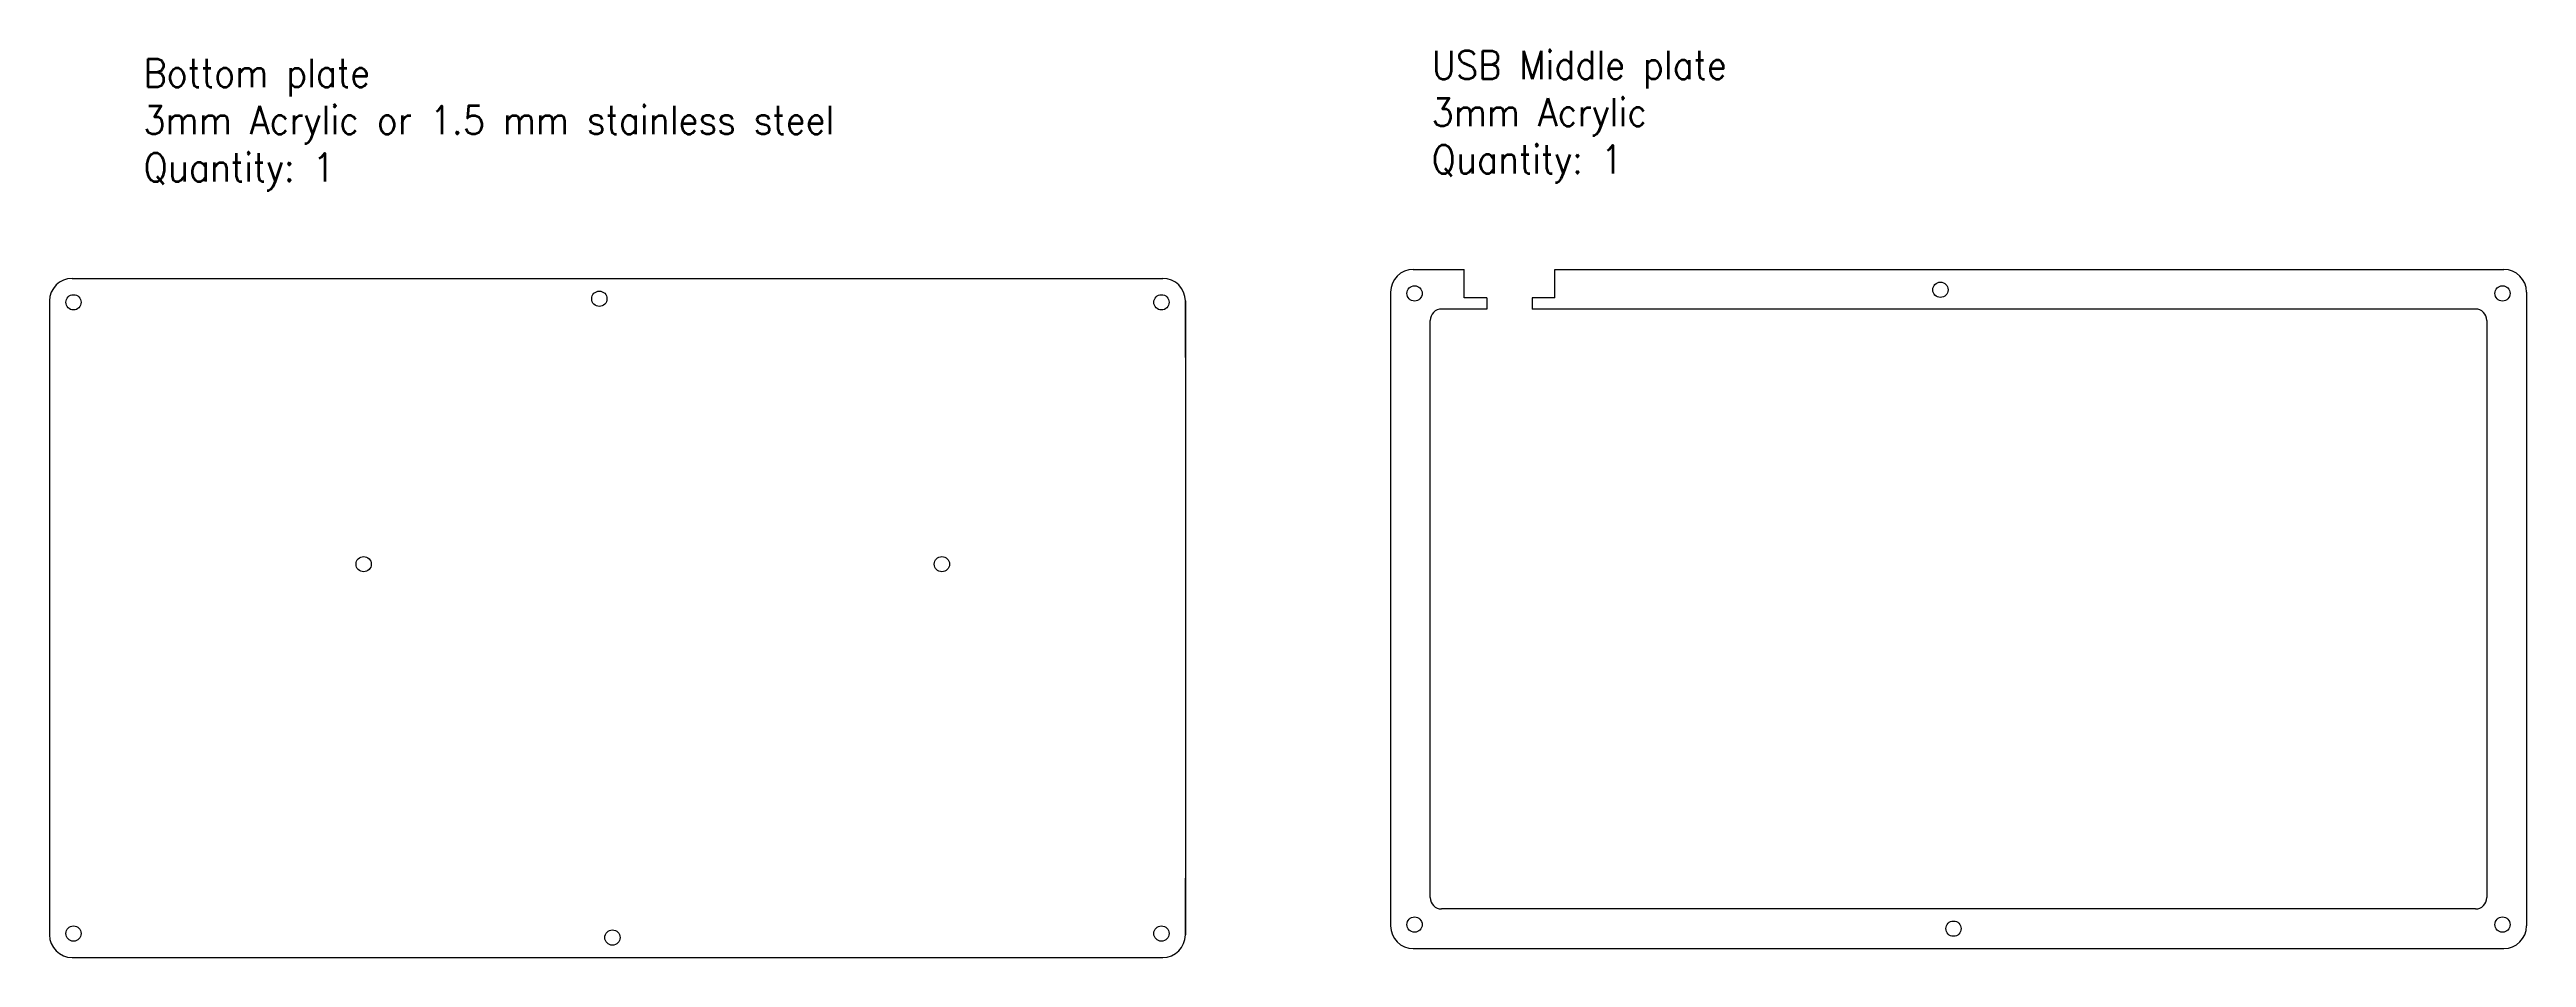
# Model space of a CAD drawing. Header units: millimetres. Extents: x 188 to 1083, y -51 to 254.
# Drawn here: x 646 to 1083.4, y 92.3 to 252.8 of the extents above; entities that cross this region are included whole.
import ezdxf

# ---------------------------------------------------------------- set-up
doc = ezdxf.new("R2010")
doc.units = ezdxf.units.MM
doc.layers.add('Layer_1', color=7, linetype='CONTINUOUS')
doc.layers.add('text', color=4, linetype='CONTINUOUS', plot=False)
doc.styles.add('textstyle28', font='standard')

msp = doc.modelspace()

# ---------------------------------------------------------------- texts
at = {"layer": 'text', "linetype": 'ByBlock', "char_height": 2.5, "width": 161.4251725, "attachment_point": 1, "style": 'textstyle28'}
for s, insert in [('{\\H2x;Bottom plate\\P3mm Acrylic or 1.5 mm stainless steel\\PQuantity: 1}', (662.54547, 251.13243)), ('{\\H2x;USB Middle plate\\P3mm Acrylic\\PQuantity: 1}', (890.04913, 252.53518))]:
    msp.add_mtext(s, dxfattribs=dict(at, insert=insert))

# ---------------------------------------------------------------- linework, layer by layer
at = {"layer": 'Layer_1', "linetype": 'ByBlock'}
for p, q in [((649.95869, 212.33725), (842.56652, 212.33725)), ((649.95869, 212.33725), (842.56652, 212.33725)), ((886.81007, 213.91437), (886.81007, 213.91437)), ((886.81007, 213.91437), (886.81007, 213.91437)), ((886.81007, 213.91437), (895.81662, 213.91437)), ((895.81662, 208.9144), (895.81662, 213.91437)), ((911.81659, 208.9144), (911.81659, 213.91437)), ((911.81659, 213.91437), (1079.4179, 213.91437)), ((645.95869, 208.33725), (645.95869, 96.33727)), ((846.56652, 198.33726), (846.56652, 208.33725)), ((882.81007, 209.91437), (882.81007, 97.9144)), ((899.81662, 206.9144), (891.81006, 206.9144)), ((899.81662, 208.9144), (895.81662, 208.9144)), ((899.81662, 208.9144), (899.81662, 206.9144)), ((907.8166, 208.9144), (907.8166, 206.9144)), ((911.81659, 208.9144), (907.8166, 208.9144)), ((1074.41791, 206.91441), (907.8166, 206.9144)), ((889.81004, 102.91439), (889.81003, 204.91438)), ((1076.41793, 204.91438), (1076.41794, 102.91439)), ((846.56652, 96.33727), (846.56652, 106.33726)), ((1074.41791, 100.91437), (891.81006, 100.91436)), ((649.95869, 92.33727), (842.56652, 92.33727)), ((649.95869, 92.33727), (659.95868, 92.33727)), ((832.56653, 92.33727), (842.56652, 92.33727)), ((886.81007, 93.9144), (1079.4179, 93.9144))]:
    msp.add_line(p, q, dxfattribs=at)
at = {"layer": 'Layer_1'}
for p, q in [((846.56652, 208.33725), (846.56652, 96.33727)), ((1083.4179, 209.91437), (1083.4179, 97.9144)), ((846.56652, 154.60251), (846.56652, 129.73514)), ((846.56652, 154.60251), (846.56652, 129.73514)), ((1083.4179, 156.17963), (1083.4179, 131.31227))]:
    msp.add_line(p, q, dxfattribs=at)
for centre in [(743.0598, 208.73725), (887.04231, 209.68215), (979.91118, 210.31437), (1079.18567, 209.68214), (650.19092, 208.10503), (650.19092, 208.10503), (842.33429, 208.10501), (701.4348, 161.83726), (803.5598, 161.83726), (650.19092, 96.56951), (745.3723, 95.85235), (842.33429, 96.56949), (842.33429, 96.56949), (887.04231, 98.14664), (887.04231, 98.14664), (982.22368, 97.42947), (1079.18567, 98.14662)]:
    msp.add_circle(centre, 1.35, dxfattribs=at)
for centre, start, end in [((649.95869, 208.33725), 90, 180), ((842.56652, 208.33725), 0, 90), ((886.81007, 209.91437), 90, 180), ((1079.4179, 209.91437), 0, 90), ((649.95869, 96.33727), 180, 270), ((649.95869, 96.33727), 180, 270), ((842.56652, 96.33727), 270, 0), ((886.81007, 97.9144), 180, 270), ((1079.4179, 97.9144), 270, 0)]:
    msp.add_arc(centre, 4, start, end, dxfattribs=at)
at = {"layer": 'Layer_1', "linetype": 'ByBlock'}
for centre, start, end in [((891.81006, 204.91437), 89.9998313, 179.9998313), ((1074.4179, 204.91439), 359.9998313, 89.9998313), ((891.81007, 102.91439), 179.9998313, 269.9998313), ((1074.41791, 102.9144), 269.9998313, 359.9998313)]:
    msp.add_arc(centre, 2.00003, start, end, dxfattribs=at)

msp.set_redraw_order([(e.dxf.handle, doc.entitydb.next_handle()) for e in msp.query("TEXT MTEXT ATTDEF DIMENSION ARC_DIMENSION")])  # texts and dimensions are drawn at this point

doc.saveas('drawing.dxf')
